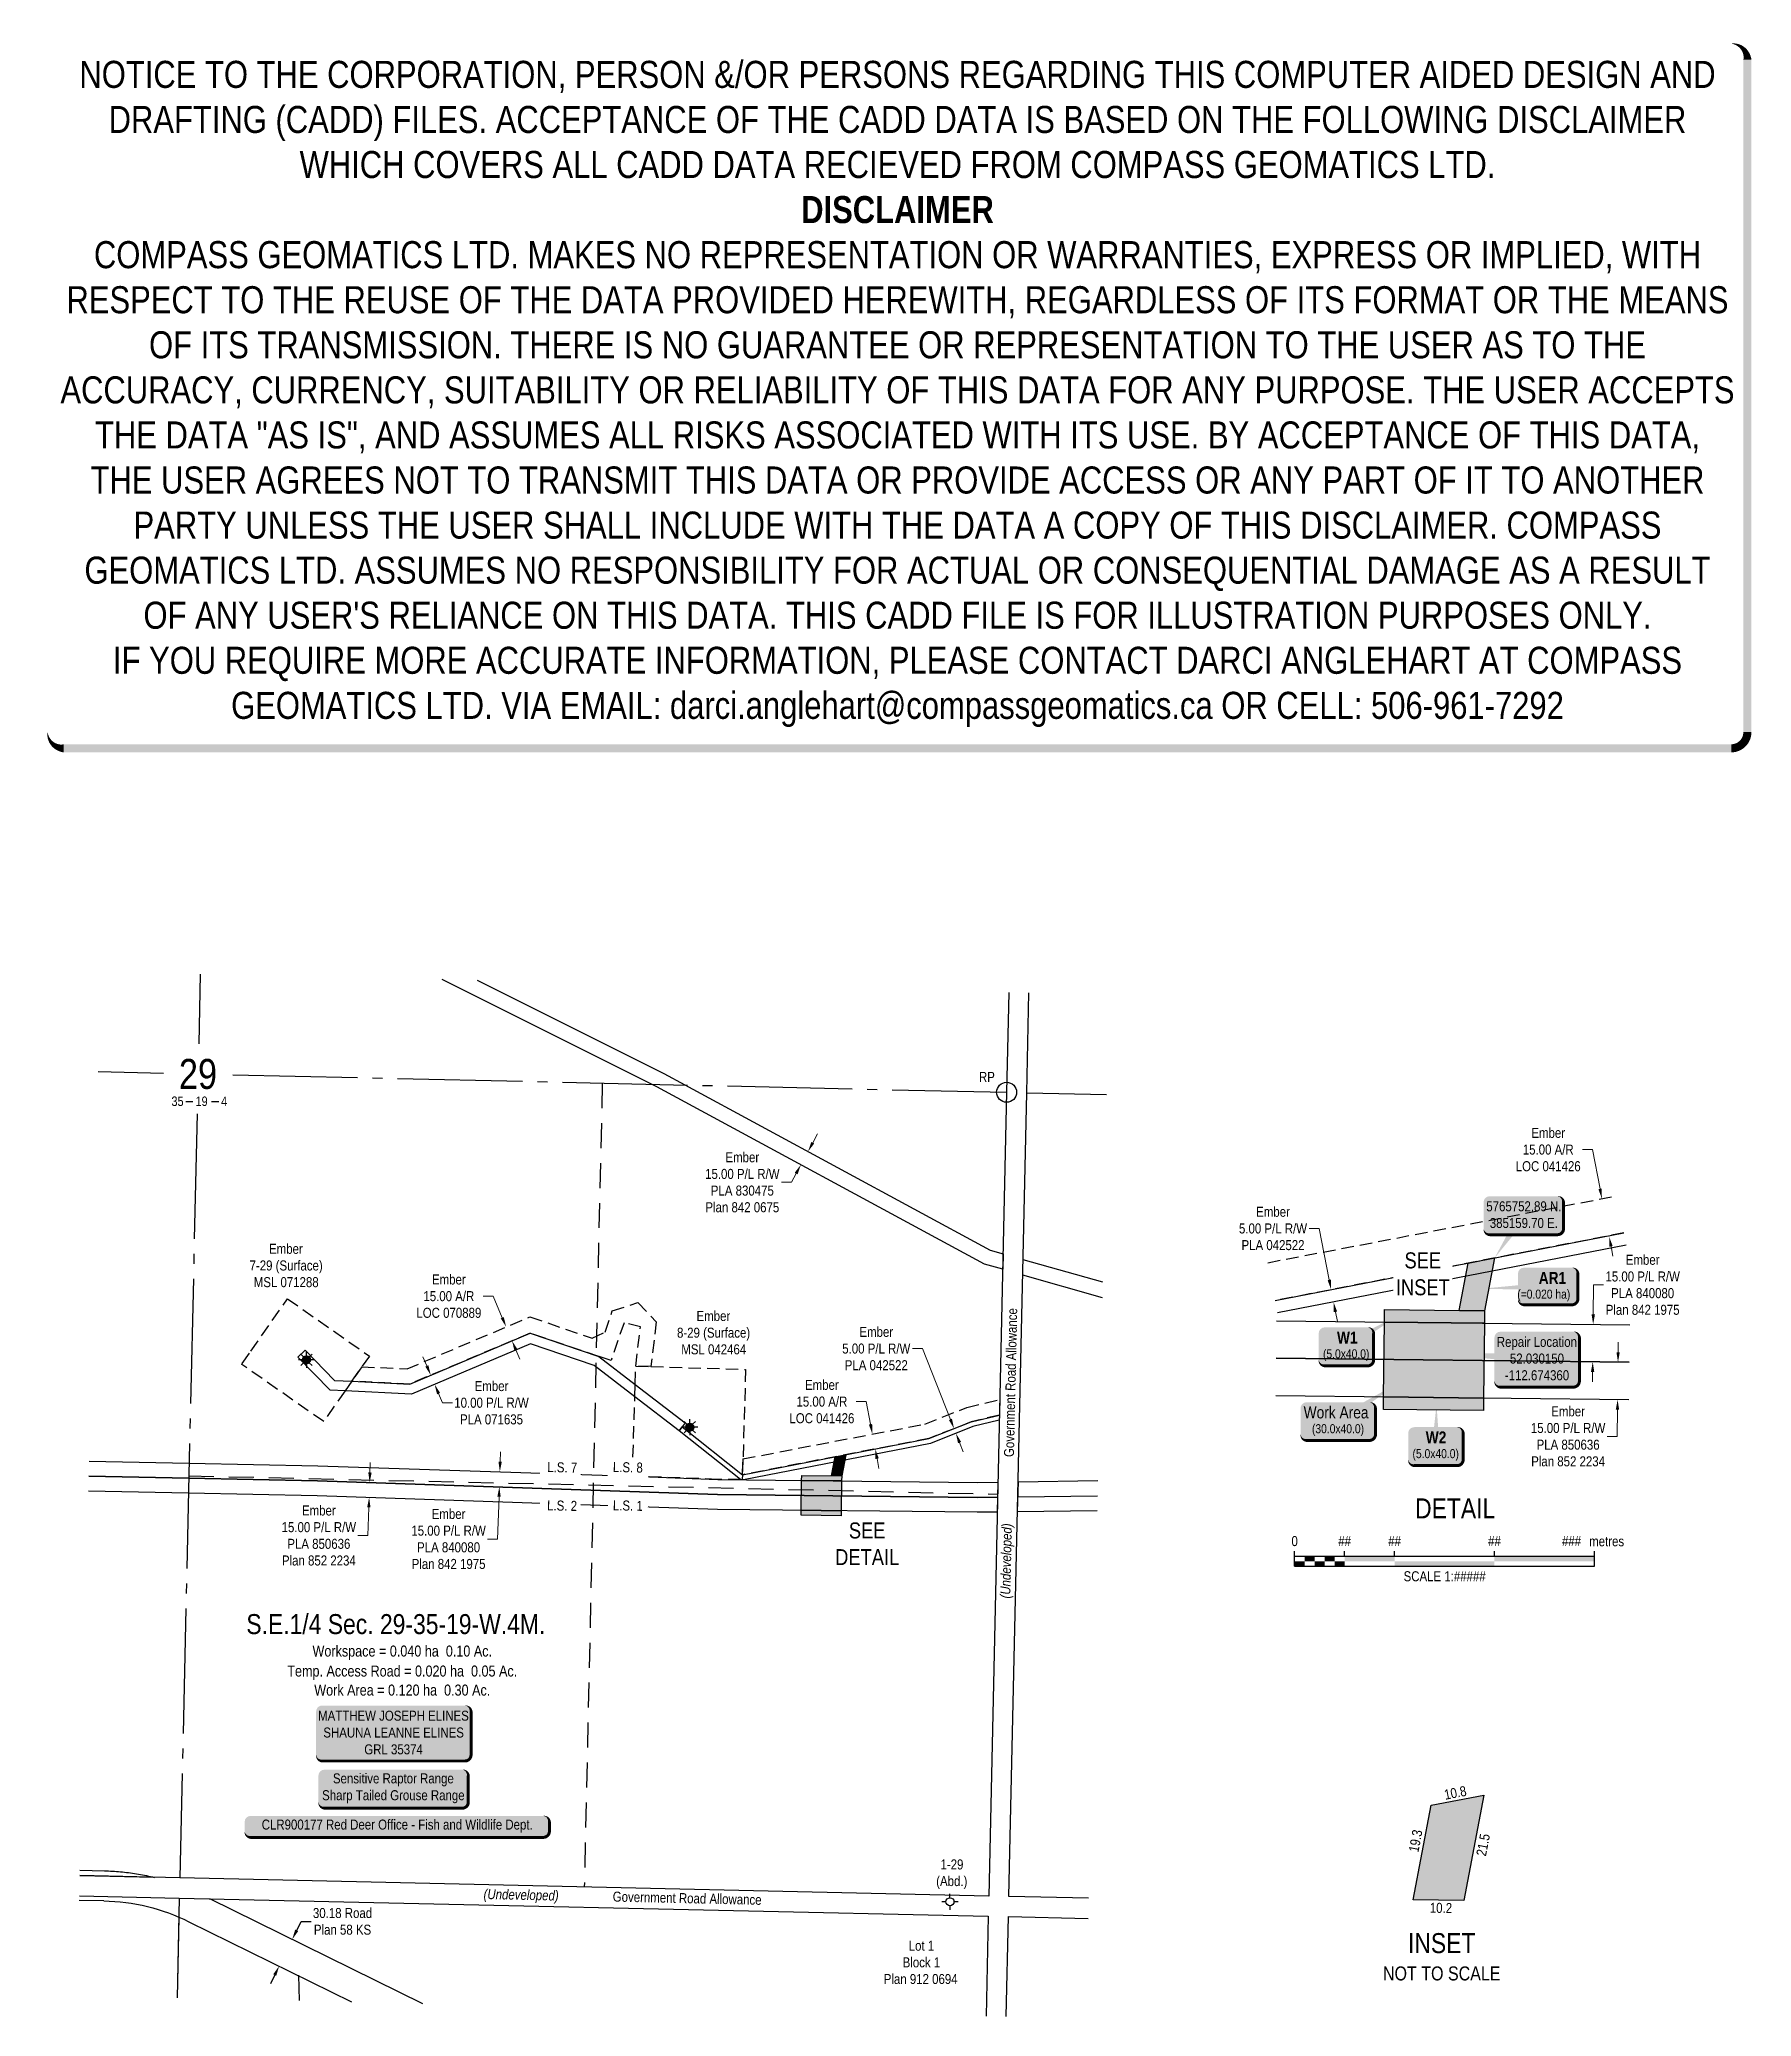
# Model space of a CAD drawing. Extents: x 384353 to 386066, y 5765191 to 5767169.
import ezdxf
from ezdxf.enums import TextEntityAlignment as Align

# ---------------------------------------------------------------- set-up
doc = ezdxf.new("R2010")
doc.units = 0
doc.header["$LTSCALE"] = 5
doc.header["$PDSIZE"] = 0.5
for name, pattern in [('foc-ACCESSROAD', [3.75, 2.5, -1.25]), ('foc-LSD', [8, 5, -3]), ('foc-QUARTERLINE', [33, 25, -3, 2, -3])]:
    doc.linetypes.add(name, pattern=pattern)
doc.layers.get('Defpoints').update_dxf_attribs({"color": 9})
for name, color, linetype in [('10', 1, 'Continuous'), ('35', 37, 'Continuous'), ('9', 3, 'Continuous'), ('AS-OWNER', 7, 'Continuous'), ('AS-WILDLIFE-BLOCK', 131, 'Continuous'), ('C-AR', 13, 'foc-ACCESSROAD'), ('C-RW', 13, 'Continuous'), ('C-SYMBOL', 7, 'Continuous'), ('C-WS', 13, 'foc-ACCESSROAD'), ('C-WS-S', 13, 'Continuous'), ('DETAIL-T', 7, 'Continuous'), ('F-WS-S', 190, 'Continuous'), ('L-AREAREQUIRED', 7, 'Continuous'), ('L-AREAWORK', 5, 'Continuous'), ('L-ROAD-T', 7, 'Continuous'), ('L-SEC', 7, 'Continuous'), ('L-SECLBL', 7, 'Continuous'), ('L-SECQ', 8, 'foc-QUARTERLINE'), ('L-SECTION-LSD', 7, 'foc-LSD'), ('L-TITLEDB', 4, 'Continuous'), ('L-TITLEDB-T', 4, 'Continuous'), ('P-TEMP-BLOCKS', 250, 'Continuous'), ('P-TEMP-H', 41, 'Continuous'), ('P-TEMP_WORKSPACE', 46, 'Continuous'), ('P-WORKAREA', 113, 'Continuous'), ('P-WORKAREA-H', 111, 'Continuous')]:
    doc.layers.add(name, color=color, linetype=linetype)
for name, color, linetype, lineweight in [('C-RW-T', 13, 'Continuous', 9), ('C-WS-T', 13, 'Continuous', 9), ('F-WS-T', 190, 'Continuous', 9), ('P-TEMP-T', 46, 'Continuous', 18), ('T-TEXT', 48, 'Continuous', 18)]:
    doc.layers.add(name, color=color, linetype=linetype, lineweight=lineweight)
doc.layers.add('DISCLAIMER', color=7, linetype='Continuous', plot=False)
doc.styles.add('100L', font='ARIALN.TTF', dxfattribs={"height": 11})
doc.styles.add('175L', font='ARIALN.TTF', dxfattribs={"height": 20})
doc.styles.add('80', font='ARIALN.TTF', dxfattribs={"height": 10})
doc.styles.add('80CG', font='ARIALN.TTF', dxfattribs={"height": 10})
doc.styles.add('80L', font='ARIALN.TTF', dxfattribs={"height": 10})
doc.styles.add('80LS', font='ARIALNI.TTF', dxfattribs={"height": 10})
doc.styles.add('BOLD', font='ARIALNB.TTF')
doc.styles.add('SIMPLEX', font='ARIALN.TTF')
doc.styles.get("Standard").update_dxf_attribs({"font": 'ARIALN.TTF'})
doc.dimstyles.new('Compass 5 000', dxfattribs={"dimscale": 5, "dimtxt": 9, "dimasz": 2, "dimexe": 0.2, "dimexo": 0.0625, "dimgap": 0.5, "dimtad": 0, "dimtih": 1, "dimtoh": 1, "dimzin": 0, "dimdsep": 46, "dimtxsty": '80CG', "dimcen": 0.1, "dimse1": 1, "dimse2": 1, "dimclrd": 256, "dimclrt": 256, "dimaunit": 1, "dimadec": 4, "dimazin": 0, "dimtfac": 0.06, "dimtofl": 0, "dimtmove": 0, "dimatfit": 1, "dimfxl": 0.2, "dimtolj": 1, "dimtzin": 0, "dimlwd": -1, "dimarcsym": 0})

msp = doc.modelspace()

# ---------------------------------------------------------------- texts
at = {"layer": 'C-SYMBOL', "color": 3, "style": '175L'}
msp.add_text('S.E.1/4 Sec. 29-35-19-W.4M.', height=19.99260000000004, dxfattribs=at).set_placement((384709.5904022915, 5765567.435693595), align=Align.BOTTOM_CENTER)
at = {"layer": 'C-WS-T', "char_height": 9.996300000000016, "width": 95.40501809164982, "attachment_point": 1, "style": '175L'}
for s, insert in [('\\pi31.21475;Ember\\P\\pi11.71651;7-29 (Surface)\\P\\pi15.91687;MSL 071288', (384551.5469996008, 5765963.8687873)), ('\\pi31.21475;Ember\\P\\pi11.68242;8-29 (Surface)\\P\\pi15.94073;MSL 042464', (384979.2376793252, 5765896.641664128))]:
    msp.add_mtext(s, dxfattribs=dict(at, insert=insert))
at = {"layer": 'DETAIL-T', "color": 3, "attachment_point": 5, "style": '80CG'}
for s, insert, char_height, width in [('DETAIL', (385769.4508287835, 5765699.203411361), 19.99260000000002, 223.7751963573933), ('SEE\\PDETAIL', (385181.1823394231, 5765663.777206594), 15.99408, 63.61258014515693), ('INSET\\P{\\H0.7x;NOT TO SCALE}', (385756.0034368421, 5765250.500243568), 19.9926, 116.9316169686221)]:
    msp.add_mtext(s, dxfattribs=dict(at, insert=insert, char_height=char_height, width=width))
at = {"layer": 'F-WS-T', "insert": (385249.8270973155, 5765347.981868026), "char_height": 9.996300000000016, "width": 30.58663237244206, "attachment_point": 1, "style": '175L'}
msp.add_mtext('\\pi4.70719;1-29\\P\\pi0.39433;(Abd.)', dxfattribs=at)
at = {"layer": 'L-AREAREQUIRED', "color": 5, "style": '100L'}
msp.add_text('Workspace = 0.040 ha  0.10 Ac.', height=10.99593, dxfattribs=at).set_placement((384716.0301691236, 5765547.668634129), align=Align.BOTTOM_CENTER)
at = {"layer": 'L-AREAWORK', "color": 5, "style": '100L'}
for s, p in [('Temp. Access Road = 0.020 ha  0.05 Ac.', (384716.0301691236, 5765527.676034128)), ('Work Area = 0.120 ha  0.30 Ac.', (384716.0301691236, 5765508.60839482))]:
    msp.add_text(s, height=10.99593, dxfattribs=at).set_placement(p, align=Align.BOTTOM_CENTER)
at = {"layer": 'L-ROAD-T', "style": '80L'}
for rotation, p in [(88.72272010131886, (385324.6392760598, 5765825.073076569)), (358.7193086408287, (385001.0752492987, 5765309.189259719))]:
    msp.add_text('Government Road Allowance', height=9.996300000000018, rotation=rotation, dxfattribs=at).set_placement(p, align=Align.MIDDLE_CENTER)
at = {"layer": 'L-TITLEDB-T', "insert": (385197.2797141747, 5765266.666946587), "char_height": 9.996300000000016, "width": 73.40161716098235, "attachment_point": 1, "style": '175L'}
msp.add_mtext('\\pi25.43281;Lot 1\\P\\pi19.40503;Block 1\\P\\pi0.48979;Plan 912 0694', dxfattribs=at)
at = {"layer": 'P-TEMP-T', "char_height": 9.996300000000016, "width": 20.2698507216917, "attachment_point": 1, "style": '175L'}
for s, insert, rotation in [('\\pi-0.13753;10.8', (385757.7950909426, 5765417.474344283), 10.990637275390034), ('\\pi-0.1239;19.3', (385722.8206527067, 5765356.663505199), 79.1576602839282), ('\\pi-0.61144;21.5', (385790.4681280388, 5765353.150258779), 79.1576602839282), ('\\pi-0.09321;10.2', (385744.2629403443, 5765304.617899732), 359.34777595008006)]:
    msp.add_mtext(s, dxfattribs=dict(at, insert=insert, rotation=rotation))
at = {"layer": 'T-TEXT', "style": '80LS'}
for rotation, p in [(88.72272010128465, (385320.1230050711, 5765646.638933083)), (358.7193086402292, (384834.986191619, 5765312.604306597))]:
    msp.add_text('(Undeveloped)', height=9.996300000000018, rotation=rotation, dxfattribs=at).set_placement(p, align=Align.MIDDLE_CENTER)

# ---------------------------------------------------------------- blocks, each defined once
blk = doc.blocks.new('L-SECLBL')
at = {"layer": '9', "color": 7}
for p, q in [((-5.082139060913505, -27.83004804289613), (-12.28857354467345, -27.83004804289613)), ((20.70431141927111, -27.83004804289613), (13.49787693551116, -27.83004804289613))]:
    blk.add_line(p, q, dxfattribs=at)
at = {"layer": '10', "color": 2, "style": 'SIMPLEX'}
blk.add_attdef('SEC', text='', height=30, dxfattribs=at).set_placement((0, 0), align=Align.MIDDLE)
at = {"layer": '10', "color": 5, "style": '80L'}
blk.add_attdef('TWP', text='', height=9.5, dxfattribs=at).set_placement((-14.43410290347765, -27.36845155570791), align=Align.MIDDLE_RIGHT)
blk.add_attdef('RGE', text='', height=9.5, dxfattribs=at).set_placement((3.622123863462547, -27.36845155570791), align=Align.MIDDLE_CENTER)
blk.add_attdef('MER', text='', height=9.5, dxfattribs=at).set_placement((23.16775162027989, -27.36845155570791), align=Align.MIDDLE_LEFT)
blk = doc.blocks.new('*D365')
at = {"layer": 'C-RW-T', "transparency": 16777216}
for p, q in [((384683.7270474329, 5765735.117492341), (384684.0529374089, 5765745.112180716)), ((384682.5865649809, 5765700.140145559), (384681.6692106141, 5765672.00589259)), ((384681.6692106141, 5765672.00589259), (384671.6692106141, 5765672.005892591))]:
    blk.add_line(p, q, dxfattribs=at)
for points in [[(384682.0612660369, 5765735.171807337), (384685.3928288288, 5765735.063177345), (384683.4011574568, 5765725.122803965)], [(384680.920783585, 5765700.194460555), (384684.2523463768, 5765700.085830564), (384682.912454957, 5765710.134833935)]]:
    blk.add_solid(points, dxfattribs=at)
at = {"layer": 'Defpoints', "color": 0, "transparency": 16777216}
for p in [(384665.1513043686, 5765710.713959639), (384665.6400068684, 5765725.701929669), (384682.912454957, 5765710.134833935)]:
    blk.add_point(p, dxfattribs=at)
at = {"layer": 'C-RW-T', "transparency": 16777216, "insert": (384632.5832624561, 5765672.005892591), "char_height": 10, "width": 558.8982025286532, "attachment_point": 5, "style": '80CG'}
blk.add_mtext('\\A1;Ember\\P15.00 P/L R/W\\PPLA 850636\\PPlan 852 2234', dxfattribs=at)
blk = doc.blocks.new('*D366')
at = {"layer": 'C-RW-T', "transparency": 16777216}
for p, q in [((384813.9782582758, 5765745.866523502), (384814.3044482394, 5765755.861202092)), ((384812.8369290006, 5765710.895431377), (384811.4545591993, 5765668.538696361)), ((384811.4545591993, 5765668.538696361), (384801.4545591993, 5765668.538696361))]:
    blk.add_line(p, q, dxfattribs=at)
for points in [[(384812.3124785109, 5765745.920888497), (384815.6440380407, 5765745.812158509), (384813.6520683121, 5765735.871844913)], [(384811.1711492357, 5765710.949796371), (384814.5027087656, 5765710.841066384), (384813.1631189643, 5765720.890109967)]]:
    blk.add_solid(points, dxfattribs=at)
at = {"layer": 'Defpoints', "color": 0, "transparency": 16777216}
for p in [(384747.980143599, 5765738.015137721), (384813.6520683121, 5765735.871844913), (384747.4911942511, 5765723.033402774)]:
    blk.add_point(p, dxfattribs=at)
at = {"layer": 'C-RW-T', "transparency": 16777216, "insert": (384762.3686110417, 5765668.538696362), "char_height": 10, "attachment_point": 5, "style": '80CG'}
blk.add_mtext('\\A1;Ember\\P15.00 P/L R/W\\PPLA 840080\\PPlan 842 1975', dxfattribs=at)
blk = doc.blocks.new('*D367')
at = {"layer": 'C-RW-T', "transparency": 16777216}
for p, q in [((384740.6458860491, 5765841.668492218), (384736.7481926093, 5765850.877617358)), ((384752.3388421298, 5765814.041410338), (384756.2365355722, 5765804.832285192)), ((384756.2365355722, 5765804.832285192), (384766.236535572, 5765804.832285193))]:
    blk.add_line(p, q, dxfattribs=at)
for points in [[(384742.1807402391, 5765842.318107792), (384739.1110318592, 5765841.018876646), (384744.543579489, 5765832.459367078)], [(384753.8736963198, 5765814.691025912), (384750.8039879398, 5765813.391794765), (384748.4411486899, 5765823.250535479)]]:
    blk.add_solid(points, dxfattribs=at)
at = {"layer": 'Defpoints', "color": 0, "transparency": 16777216}
for p in [(384806.0509531475, 5765858.491903628), (384809.9485223484, 5765849.283072029), (384744.543579489, 5765832.459367078)]:
    blk.add_point(p, dxfattribs=at)
at = {"layer": 'C-RW-T', "transparency": 16777216, "insert": (384805.32248373, 5765804.832285192), "char_height": 10, "attachment_point": 5, "style": '80CG'}
blk.add_mtext('\\A1;Ember\\P10.00 P/L R/W\\PPLA 071635', dxfattribs=at)
blk = doc.blocks.new('*D368')
at = {"layer": 'C-RW-T', "transparency": 16777216}
for p, q in [((385126.7380746631, 5766065.003442499), (385131.4924845267, 5766073.800918662)), ((385105.3398546521, 5766025.408553564), (385095.3398546521, 5766025.408553563)), ((385110.0942645152, 5766034.206029727), (385105.3398546521, 5766025.408553564))]:
    blk.add_line(p, q, dxfattribs=at)
for points in [[(385125.2718286356, 5766065.795844142), (385128.2043206901, 5766064.211040854), (385121.9836647999, 5766056.205966335)], [(385108.6280184877, 5766034.998431371), (385111.5605105422, 5766033.413628083), (385114.8486743788, 5766043.003505891)]]:
    blk.add_solid(points, dxfattribs=at)
at = {"layer": 'Defpoints', "color": 0, "transparency": 16777216}
for p in [(385124.1698555853, 5766055.024485778), (385114.8486743788, 5766043.003505891), (385117.0348651642, 5766041.822025334)]:
    blk.add_point(p, dxfattribs=at)
at = {"layer": 'C-RW-T', "transparency": 16777216, "insert": (385056.253906494, 5766025.408553564), "char_height": 10, "attachment_point": 5, "style": '80CG'}
blk.add_mtext('\\A1;Ember\\P15.00 P/L R/W\\PPLA 830475\\PPlan 842 0675', dxfattribs=at)
blk = doc.blocks.new('*D369')
at = {"layer": 'C-RW-T', "transparency": 16777216}
for p, q in [((384806.9574905522, 5765911.464572828), (384796.9574905522, 5765911.464572828)), ((384816.0764449148, 5765889.95509287), (384806.9574905522, 5765911.464572828)), ((384829.7528748657, 5765857.695594219), (384833.6560953287, 5765848.488810307))]:
    blk.add_line(p, q, dxfattribs=at)
for points in [[(384817.6109089002, 5765890.605629614), (384814.5419809294, 5765889.304556126), (384819.9796653779, 5765880.748308957)], [(384831.287338851, 5765858.346130963), (384828.2184108803, 5765857.045057476), (384825.8496544026, 5765866.902378133)]]:
    blk.add_solid(points, dxfattribs=at)
at = {"layer": 'Defpoints', "color": 0, "transparency": 16777216}
for p in [(384819.9796653779, 5765880.748308957), (384776.4425202066, 5765862.290715345), (384782.3125092313, 5765848.444784521)]:
    blk.add_point(p, dxfattribs=at)
at = {"layer": 'C-RW-T', "transparency": 16777216, "insert": (384762.6430294334, 5765911.464572828), "char_height": 10, "attachment_point": 5, "style": '80CG'}
blk.add_mtext('\\A1;Ember\\P15.00 A/R\\PLOC 070889', dxfattribs=at)
blk = doc.blocks.new('*D370')
at = {"layer": 'C-RW-T', "transparency": 16777216}
for p, q in [((385180.1721433692, 5765805.983841568), (385170.1721433692, 5765805.983841568)), ((385184.5128666614, 5765783.319936525), (385180.1721433692, 5765805.983841568)), ((385191.0972656508, 5765748.941289598), (385192.9783338897, 5765739.119803851))]:
    blk.add_line(p, q, dxfattribs=at)
for points in [[(385186.1497809528, 5765783.633447899), (385182.8759523702, 5765783.006425152), (385186.3939349002, 5765773.498450777)], [(385192.7341799422, 5765749.254800972), (385189.4603513596, 5765748.627778225), (385189.216197412, 5765758.762775345)]]:
    blk.add_solid(points, dxfattribs=at)
at = {"layer": 'Defpoints', "color": 0, "transparency": 16777216}
for p in [(385151.7651493824, 5765766.866143786), (385186.3939349002, 5765773.498450777), (385154.5874118942, 5765752.130468354)]:
    blk.add_point(p, dxfattribs=at)
at = {"layer": 'C-RW-T', "transparency": 16777216, "insert": (385135.8713248153, 5765805.983841568), "char_height": 10, "attachment_point": 5, "style": '80CG'}
blk.add_mtext('\\A1;Ember\\P15.00 A/R\\PLOC 041426', dxfattribs=at)
blk = doc.blocks.new('*D371')
at = {"layer": 'C-RW-T', "transparency": 16777216}
for p, q in [((385236.5675903519, 5765859.051822001), (385226.5675903521, 5765859.051822)), ((385264.4564974171, 5765788.271049983), (385236.5675903519, 5765859.051822001)), ((385273.6216731032, 5765765.010252805), (385277.2875523735, 5765755.706418694))]:
    blk.add_line(p, q, dxfattribs=at)
for points in [[(385266.0071364355, 5765788.882029861), (385262.9058583986, 5765787.660070105), (385268.1223766876, 5765778.967215871)], [(385275.1723121216, 5765765.621232684), (385272.0710340848, 5765764.399272927), (385269.9557938327, 5765774.314086917)]]:
    blk.add_solid(points, dxfattribs=at)
at = {"layer": 'Defpoints', "color": 0, "transparency": 16777216}
for p in [(385268.1223766876, 5765778.967215871), (385271.8614650958, 5765780.440484474), (385273.6948822408, 5765775.78735552)]:
    blk.add_point(p, dxfattribs=at)
at = {"layer": 'C-RW-T', "transparency": 16777216, "insert": (385190.2817786199, 5765859.051822001), "char_height": 10, "attachment_point": 5, "style": '80CG'}
blk.add_mtext('\\A1;Ember\\P5.00 P/L R/W\\PPLA 042522', dxfattribs=at)
blk = doc.blocks.new('*U373')
h = blk.add_hatch(color=59)
edge = h.paths.add_edge_path()
edge.add_line((-71.49999999999999, -28.5), (71.49999999999999, -28.5))
edge.add_arc((71.5, -22.49999999999999), 6.000000000000007, 269.9999999999998, 359.9999999999999)
edge.add_line((77.5, -22.5), (77.5, 21))
edge.add_arc((71.5, 20.99999999999999), 6, 6.785183320455503e-14, 90.00000000000014)
edge.add_line((71.49999999999999, 27), (-71.49999999999999, 27))
edge.add_arc((-71.5, 20.99999999999999), 6.000000000000007, 89.99999999999987, 179.9999999999999)
edge.add_line((-77.5, 21), (-77.5, -22.5))
edge.add_arc((-71.5, -22.49999999999999), 6, 180, 270.0000000000001)
at = {"color": 1, "flags": 128}
blk.add_lwpolyline([(-71.49999999999999, -28.5, 3, 3, 0), (71.49999999999999, -28.5, 3, 3, 0.4142135623730951), (77.5, -22.5, 3, 3, 0), (77.5, 21, 3, 0, 0.4142135623730951), (71.49999999999999, 27, 0, 0, 0), (-71.49999999999999, 27, 0, 0, 0.4142135623730951), (-77.5, 21, 0, 0, 0), (-77.5, -22.5, 0, 3, 0.4142135623730951)], format="xyseb", close=True, dxfattribs=at)
blk.add_lwpolyline([(-54.58215852945153, -12.83710655490022, 0, 7.499999999999999, 0), (-1.035513497424585e-16, -8.327222203203381e-16, 0, 0, 0)], format="xyseb", dxfattribs=at)
at = {"color": 1, "style": '80'}
blk.add_attdef('ENTER_TEXT_001', (-35.98567530695772, -4.996589358799454), '', height=10, dxfattribs=at)
blk = doc.blocks.new('*U434')
h = blk.add_hatch(color=255)
edge = h.paths.add_edge_path()
edge.add_line((-68.99999999999999, -20), (68.99999999999999, -20))
edge.add_arc((68.99999999999999, -14), 6, 270, 360)
edge.add_line((74.99999999999999, -14), (74.99999999999999, 12.5))
edge.add_arc((68.99999999999999, 12.5), 6, 0, 90)
edge.add_line((68.99999999999999, 18.5), (-68.99999999999999, 18.5))
edge.add_arc((-68.99999999999999, 12.5), 6, 90, 180)
edge.add_line((-74.99999999999999, 12.5), (-74.99999999999999, -14))
edge.add_arc((-68.99999999999999, -14), 6, 180, 270)
at = {"color": 131, "flags": 128}
blk.add_lwpolyline([(-68.99999999999999, -20, 3, 3, 0), (68.99999999999999, -20, 3, 3, 0.414213562373095), (74.99999999999999, -14, 3, 3, 0), (74.99999999999999, 12.5, 3, 0, 0.414213562373095), (68.99999999999999, 18.5, 0, 0, 0), (-68.99999999999999, 18.5, 0, 0, 0.414213562373095), (-74.99999999999999, 12.5, 0, 0, 0), (-74.99999999999999, -14, 0, 3, 0.414213562373095)], format="xyseb", close=True, dxfattribs=at)
at = {"color": 131, "style": '80'}
blk.add_attdef('ENTER_TEXT_001', (-35.98567530695772, -4.996589358799454), '', height=10, dxfattribs=at)
blk = doc.blocks.new('*U438')
h = blk.add_hatch(color=255)
edge = h.paths.add_edge_path()
edge.add_line((-146.5, -11.5), (146.5, -11.5))
edge.add_arc((146.5, -5.5), 6, 270, 360)
edge.add_line((152.5, -5.5), (152.5, 4))
edge.add_arc((146.5, 4), 6, 0, 90)
edge.add_line((146.5, 10), (-146.5, 10))
edge.add_arc((-146.5, 4), 6, 90, 180)
edge.add_line((-152.5, 4), (-152.5, -5.5))
edge.add_arc((-146.5, -5.5), 6, 180, 270)
at = {"color": 44, "flags": 128}
blk.add_lwpolyline([(-146.5, -11.5, 3, 3, 0), (146.5, -11.5, 3, 3, 0.414213562373095), (152.5, -5.5, 3, 3, 0), (152.5, 4, 3, 0, 0.414213562373095), (146.5, 10, 0, 0, 0), (-146.5, 10, 0, 0, 0.414213562373095), (-152.5, 4, 0, 0, 0), (-152.5, -5.5, 0, 3, 0.414213562373095)], format="xyseb", close=True, dxfattribs=at)
at = {"color": 44, "style": '80'}
blk.add_attdef('ENTER_TEXT_001', (-35.98567530695772, -4.996589358799454), '', height=10, dxfattribs=at)
blk = doc.blocks.new('*U440')
h = blk.add_hatch(color=111)
edge = h.paths.add_edge_path()
edge.add_line((-31.49999999999999, -19.70441126357764), (31.49999999999999, -19.70441126357764))
edge.add_arc((31.49999999999999, -13.70441126357764), 6, 270, 360)
edge.add_line((37.49999999999999, -13.70441126357764), (37.49999999999999, 12.5))
edge.add_arc((31.49999999999999, 12.5), 6, 0, 90)
edge.add_line((31.49999999999999, 18.5), (-31.49999999999999, 18.5))
edge.add_arc((-31.49999999999999, 12.5), 6, 90, 180)
edge.add_line((-37.49999999999999, 12.5), (-37.49999999999999, -13.70441126357764))
edge.add_arc((-31.49999999999999, -13.70441126357764), 6, 180, 270)
at = {"flags": 128}
blk.add_lwpolyline([(66.93009995175031, 41.45918195613259, 0, 7.499999999999999, 0), (-3.398394867633905e-15, 0, 0, 0, 0)], format="xyseb", dxfattribs=at)
at = {"color": 250, "flags": 128}
blk.add_lwpolyline([(-31.49999999999999, -19.70441126357764, 3, 3, 0), (31.49999999999999, -19.70441126357764, 3, 3, 0.414213562373095), (37.49999999999999, -13.70441126357764, 3, 3, 0), (37.49999999999999, 12.5, 3, 0, 0.414213562373095), (31.49999999999999, 18.5, 0, 0, 0), (-31.49999999999999, 18.5, 0, 0, 0.414213562373095), (-37.49999999999999, 12.5, 0, 0, 0), (-37.49999999999999, -13.70441126357764, 0, 3, 0.414213562373095)], format="xyseb", close=True, dxfattribs=at)
at = {"color": 250}
for tag, p, height, style in [('TEMP_AREA_W1_001', (-9.212824010914055, 2.244292974654144), 12, 'BOLD'), ('ENTER_TEXT_001', (-30.65893587994544, -12.47010782646594), 9, '80')]:
    blk.add_attdef(tag, p, '', height=height, dxfattribs=dict(at, style=style))
blk = doc.blocks.new('*U441')
h = blk.add_hatch(color=191)
edge = h.paths.add_edge_path()
edge.add_line((-21.49999999999998, -20), (21.49999999999998, -20))
edge.add_arc((21.49999999999998, -14), 6, 270, 360)
edge.add_line((27.49999999999998, -14), (27.49999999999998, 12.5))
edge.add_arc((21.49999999999998, 12.5), 6, 0, 90)
edge.add_line((21.49999999999998, 18.5), (-21.49999999999998, 18.5))
edge.add_arc((-21.49999999999998, 12.5), 6, 90, 180)
edge.add_line((-27.49999999999998, 12.5), (-27.49999999999998, -14))
edge.add_arc((-21.49999999999998, -14), 6, 180, 270)
at = {"color": 250, "flags": 128}
blk.add_lwpolyline([(-21.49999999999998, -20, 3, 3, 0), (21.49999999999998, -20, 3, 3, 0.414213562373095), (27.49999999999998, -14, 3, 3, 0), (27.49999999999998, 12.5, 3, 0, 0.414213562373095), (21.49999999999998, 18.5, 0, 0, 0), (-21.49999999999998, 18.5, 0, 0, 0.414213562373095), (-27.49999999999998, 12.5, 0, 0, 0), (-27.49999999999998, -14, 0, 3, 0.414213562373095)], format="xyseb", close=True, dxfattribs=at)
at = {"flags": 128}
blk.add_lwpolyline([(53.85059634433796, 31.35022537887627, 0, 7.499999999999998, 0), (-3.398394867633904e-15, 3.944304526105059e-31, 0, 0, 0)], format="xyseb", dxfattribs=at)
at = {"color": 250}
for tag, p, height, style in [('TEMP_AREA_W1_001', (-9.212824010914055, 2.244292974654144), 12, 'BOLD'), ('ENTER_TEXT_001', (-30.65893587994544, -12.47010782646594), 9, '80')]:
    blk.add_attdef(tag, p, '', height=height, dxfattribs=dict(at, style=style))
blk = doc.blocks.new('*U442')
h = blk.add_hatch(color=191)
edge = h.paths.add_edge_path()
edge.add_line((-21.49999999999998, -20), (21.49999999999998, -20))
edge.add_arc((21.49999999999998, -14), 6, 270, 360)
edge.add_line((27.49999999999998, -14), (27.49999999999998, 12.5))
edge.add_arc((21.49999999999998, 12.5), 6, 0, 90)
edge.add_line((21.49999999999998, 18.5), (-21.49999999999998, 18.5))
edge.add_arc((-21.49999999999998, 12.5), 6, 90, 180)
edge.add_line((-27.49999999999998, 12.5), (-27.49999999999998, -14))
edge.add_arc((-21.49999999999998, -14), 6, 180, 270)
at = {"flags": 128}
blk.add_lwpolyline([(0.8300658369620496, 40.80207883857721, 0, 7.499999999999998, 0), (-3.398394867633905e-15, -3.944304526105059e-31, 0, 0, 0)], format="xyseb", dxfattribs=at)
at = {"color": 250, "flags": 128}
blk.add_lwpolyline([(-21.49999999999998, -20, 3, 3, 0), (21.49999999999998, -20, 3, 3, 0.414213562373095), (27.49999999999998, -14, 3, 3, 0), (27.49999999999998, 12.5, 3, 0, 0.414213562373095), (21.49999999999998, 18.5, 0, 0, 0), (-21.49999999999998, 18.5, 0, 0, 0.414213562373095), (-27.49999999999998, 12.5, 0, 0, 0), (-27.49999999999998, -14, 0, 3, 0.414213562373095)], format="xyseb", close=True, dxfattribs=at)
at = {"color": 250}
for tag, p, height, style in [('TEMP_AREA_W1_001', (-9.212824010914055, 2.244292974654144), 12, 'BOLD'), ('ENTER_TEXT_001', (-30.65893587994544, -12.47010782646594), 9, '80')]:
    blk.add_attdef(tag, p, '', height=height, dxfattribs=dict(at, style=style))
blk = doc.blocks.new('*U443')
h = blk.add_hatch(color=191)
edge = h.paths.add_edge_path()
edge.add_line((-23.99999999999998, -18.63520080130547), (23.99999999999999, -18.63520080130547))
edge.add_arc((23.99999999999999, -12.63520080130547), 6, 270, 360)
edge.add_line((29.99999999999999, -12.63520080130547), (29.99999999999998, 12.5))
edge.add_arc((23.99999999999998, 12.5), 6, 0, 90)
edge.add_line((23.99999999999998, 18.5), (-23.99999999999998, 18.5))
edge.add_arc((-23.99999999999998, 12.5), 6, 90, 180)
edge.add_line((-29.99999999999998, 12.5), (-29.99999999999998, -12.63520080130547))
edge.add_arc((-23.99999999999998, -12.63520080130547), 6, 180, 270)
at = {"color": 250, "flags": 128}
blk.add_lwpolyline([(-23.99999999999998, -18.63520080130547, 3, 3, 0), (23.99999999999999, -18.63520080130547, 3, 3, 0.414213562373095), (29.99999999999999, -12.63520080130547, 3, 3, 0), (29.99999999999998, 12.5, 3, 0, 0.414213562373095), (23.99999999999998, 18.5, 0, 0, 0), (-23.99999999999998, 18.5, 0, 0, 0.414213562373095), (-29.99999999999998, 12.5, 0, 0, 0), (-29.99999999999998, -12.63520080130547, 0, 3, 0.414213562373095)], format="xyseb", close=True, dxfattribs=at)
at = {"flags": 128}
blk.add_lwpolyline([(-67.39460093271246, -2.632493720272845, 0, 7.499999999999998, 0), (-3.398394867633905e-15, -3.944304526105059e-31, 0, 0, 0)], format="xyseb", dxfattribs=at)
at = {"color": 250}
for tag, p, height, style in [('TEMP_AREA_W1_001', (-9.212824010914055, 2.244292974654144), 12, 'BOLD'), ('ENTER_TEXT_001', (-30.65893587994544, -12.47010782646594), 9, '80')]:
    blk.add_attdef(tag, p, '', height=height, dxfattribs=dict(at, style=style))
blk = doc.blocks.new('*U382')
at = {"color": 0}
for p, q in [((-150.0000000000342, 0), (-150.0000000000342, 15.00000000000273)), ((-150.0000000000342, 10.00000000000182), (150.2392182250246, 10.00000000000159)), ((-150.0000000000342, 0), (150.2392182250246, -2.274e-13)), ((-100.0000000000232, 10.00000000000182), (-100.0000000000232, 15.00000000000273)), ((-50.00000000001134, 10.00000000000182), (-50.00000000001134, 15.00000000000273)), ((50.00000000001134, 10.00000000000182), (50.00000000001134, 15.00000000000273)), ((150.2392182250246, -2.274e-13), (150.2392182250246, 15.0000000000025))]:
    blk.add_line(p, q, dxfattribs=at)
for points in [[(-150.0000000000342, 5.000000000000909), (-140.0000000000233, 5.000000000000909), (-150.0000000000342, 0), (-140.0000000000233, 0)], [(-140.0000000000342, 10.00000000000091), (-130.0000000000232, 10.00000000000091), (-140.0000000000342, 5), (-130.0000000000232, 5)], [(-130.0000000000342, 5.000000000000909), (-120.0000000000233, 5.000000000000909), (-130.0000000000342, 0), (-120.0000000000233, 0)], [(-120.0000000000342, 10.00000000000091), (-110.0000000000233, 10.00000000000091), (-120.0000000000342, 5), (-110.0000000000233, 5)], [(-110.0000000000342, 5.000000000000909), (-100.0000000000232, 5.000000000000909), (-110.0000000000342, 0), (-100.0000000000232, 0)], [(-100.0000000000232, 10.00000000000182), (-50.00000000001134, 10.00000000000182), (-100.0000000000232, 5.000000000000909), (-50.00000000001134, 5.000000000000909)], [(-50.00000000001134, 5.000000000000909), (50.00000000001134, 5.000000000000909), (-50.00000000001134, 0), (50.00000000001134, 0)], [(50.00000000001134, 10.00000000000182), (150.2392182250246, 10.00000000000159), (50.00000000001134, 5.000000000000909), (150.2392182250246, 5.000000000000682)]]:
    blk.add_solid(points, dxfattribs=at)
at = {"color": 0, "style": '80'}
blk.add_text('metres', height=10.00000000000227, dxfattribs=at).set_placement((162.2392182250246, 20.0000000000025), align=Align.CENTER)
for s, insert, char_height, attachment_point in [('0', (-150.0000000000342, 30.21145975443656), 10, 2), ('##', (-100.0000000000232, 30.21145975443656), 10, 2), ('##', (-50.00000000001134, 30.21145975443656), 10, 2), ('##', (50.00000000001134, 30.21145975443656), 10, 2), ('###', (136.6959500629242, 30.21828103683765), 10, 3), ('SCALE 1:#####', (0.1196091124951968, -5.000000000000114), 10.00000000000227, 2)]:
    blk.add_mtext(s, dxfattribs=dict(at, insert=insert, char_height=char_height, attachment_point=attachment_point))
blk = doc.blocks.new('*U451')
at = {"layer": '35', "color": 3}
blk.add_circle((0, 0), 10, dxfattribs=at)
at = {"layer": '35', "color": 3, "style": '80'}
blk.add_attdef('RP_001', (-27.7176828701404, 10.36722188135139), '', height=10, dxfattribs=at)
blk = doc.blocks.new('GAS')
h = blk.add_hatch(color=255)
h.dxf.hatch_style = 1
edge = h.paths.add_edge_path()
edge.add_arc((0, 0), 0.9, 0, 360)
for p, q in [((-0.8077887898725749, 0), (-1.615577579628734, 0)), ((-0.5711929310346023, 0.5711929297831376), (-1.142385862069204, 1.142385861385264)), ((0, 0.8077887887338874), (0, 1.615577579286764)), ((0.5711929310309642, 0.5711929297831376), (1.142385862065566, 1.142385861385264)), ((1.615577579625096, 0), (0.8077887898689368, 0)), ((-0.5711929310346023, -0.5711929316021271), (-1.142385862069204, -1.142385863204253)), ((0, -0.8077887905528768), (0, -1.615577581105753)), ((1.142385862065566, -1.142385863204253), (0.5711929310309642, -0.5711929316021271))]:
    blk.add_line(p, q)
blk.add_circle((0, 0), 0.8000000000000003)
blk = doc.blocks.new('GABD')
for p, q in [((-0.8077887898243716, 0), (-1.615577579648743, 0)), ((0, 0.8077887898252811), (0, 1.615577579648743)), ((1.615577579648743, 0), (0.8077887898243716, 0)), ((0, -0.8077887898252811), (0, -1.615577579648743))]:
    blk.add_line(p, q)
blk.add_circle((0, 0), 0.8)
blk = doc.blocks.new('*D453')
at = {"layer": 'Defpoints', "color": 0, "transparency": 16777216}
for p in [(384600.5331136854, 5765270.694401557), (384605.9809821951, 5765268.016117818), (384587.4231554102, 5765244.027574652)]:
    blk.add_point(p, dxfattribs=at)
at = {"layer": 'L-TITLEDB-T', "transparency": 16777216}
for p, q in [((384610.3928577495, 5765276.99026703), (384614.8047333038, 5765285.964416243)), ((384614.8047333038, 5765285.964416243), (384624.8047333038, 5765285.964416243)), ((384588.4591483655, 5765232.3751417), (384584.0472728112, 5765223.400992488))]:
    blk.add_line(p, q, dxfattribs=at)
for points in [[(384608.8971662142, 5765277.725579622), (384611.8885492848, 5765276.254954438), (384605.9809821951, 5765268.016117818)], [(384586.9634568302, 5765233.110454292), (384589.9548399008, 5765231.639829108), (384592.8710239199, 5765241.349290913)]]:
    blk.add_solid(points, dxfattribs=at)
at = {"layer": 'L-TITLEDB-T', "transparency": 16777216, "insert": (384656.2747196613, 5765285.964416243), "char_height": 10, "attachment_point": 5, "style": '80CG'}
blk.add_mtext('\\A1;30.18 Road\\PPlan 58 KS', dxfattribs=at)
blk = doc.blocks.new('*D454')
at = {"layer": 'C-RW-T', "transparency": 16777216}
for p, q in [((385906.8473611963, 5766058.141602375), (385896.8473611963, 5766058.141602375)), ((385914.3742524141, 5766018.841988849), (385906.8473611963, 5766058.141602375)), ((385925.3912091821, 5765961.319948119), (385927.2722774213, 5765951.498462372))]:
    blk.add_line(p, q, dxfattribs=at)
for points in [[(385916.0111667053, 5766019.155500222), (385912.7373381229, 5766018.528477476), (385916.2553206533, 5766009.020503103)], [(385927.0281234733, 5765961.633459492), (385923.7542948909, 5765961.006436746), (385923.5101409429, 5765971.141433867)]]:
    blk.add_solid(points, dxfattribs=at)
at = {"layer": 'Defpoints', "color": 0, "transparency": 16777216}
for p in [(385916.2553206533, 5766009.020503103), (385608.2984202227, 5765950.038801213), (385615.5532405125, 5765912.159731977)]:
    blk.add_point(p, dxfattribs=at)
at = {"layer": 'C-RW-T', "transparency": 16777216, "insert": (385862.5465426422, 5766058.141602374), "char_height": 10, "attachment_point": 5, "style": '80CG'}
blk.add_mtext('\\A1;Ember\\P15.00 A/R\\PLOC 041426', dxfattribs=at)
blk = doc.blocks.new('*D455')
at = {"layer": 'C-RW-T', "transparency": 16777216}
for p, q in [((385633.4936735835, 5765979.204222865), (385623.4936735835, 5765979.204222866)), ((385643.4826044075, 5765927.770757638), (385633.4936735835, 5765979.204222865)), ((385649.6780760211, 5765895.869988735), (385651.584561869, 5765886.05340523))]:
    blk.add_line(p, q, dxfattribs=at)
for points in [[(385645.1187016584, 5765928.088505279), (385641.8465071567, 5765927.453009997), (385645.3890902554, 5765917.954174133)], [(385651.3141732721, 5765896.187736376), (385648.0419787704, 5765895.552241093), (385647.7715901732, 5765905.68657224)]]:
    blk.add_solid(points, dxfattribs=at)
at = {"layer": 'Defpoints', "color": 0, "transparency": 16777216}
for p in [(385606.4276569099, 5765910.387445725), (385645.3890902554, 5765917.954174133), (385608.8101568278, 5765898.119843831)]:
    blk.add_point(p, dxfattribs=at)
at = {"layer": 'C-RW-T', "transparency": 16777216, "insert": (385587.207861851, 5765979.204222865), "char_height": 10, "attachment_point": 5, "style": '80CG'}
blk.add_mtext('\\A1;Ember\\P5.00 P/L R/W\\PPLA 042522', dxfattribs=at)
blk = doc.blocks.new('*D456')
at = {"layer": 'C-RW-T', "transparency": 16777216}
for p, q in [((385932.4743951346, 5765855.448211589), (385932.5882272476, 5765865.447563681)), ((385931.8200184271, 5765797.965811166), (385931.5153319513, 5765771.201242981)), ((385931.5153319513, 5765771.201242981), (385921.5153319513, 5765771.201242981))]:
    blk.add_line(p, q, dxfattribs=at)
for points in [[(385930.8078364527, 5765855.467183608), (385934.1409538166, 5765855.42923957), (385932.3605630217, 5765845.448859498)], [(385930.1534597452, 5765797.984783185), (385933.4865771091, 5765797.946839147), (385931.9338505401, 5765807.965163258)]]:
    blk.add_solid(points, dxfattribs=at)
at = {"layer": 'Defpoints', "color": 0, "transparency": 16777216}
for p in [(385901.0035098975, 5765845.805826588), (385900.5767974159, 5765808.322130348), (385931.9338505401, 5765807.965163258)]:
    blk.add_point(p, dxfattribs=at)
at = {"layer": 'C-RW-T', "transparency": 16777216, "insert": (385882.4293837931, 5765771.201242981), "char_height": 10, "attachment_point": 5, "style": '80CG'}
blk.add_mtext('\\A1;Ember\\P15.00 P/L R/W\\PPLA 850636\\PPlan 852 2234', dxfattribs=at)
blk = doc.blocks.new('*D457')
at = {"layer": 'C-RW-T', "transparency": 16777216}
for p, q in [((385907.6083022971, 5765893.219839834), (385907.9451541561, 5765922.80991114)), ((385907.9451541561, 5765922.80991114), (385917.9451541561, 5765922.809911141)), ((385906.9539255895, 5765835.737439408), (385906.8400934765, 5765825.738087317))]:
    blk.add_line(p, q, dxfattribs=at)
for points in [[(385905.9417436152, 5765893.238811852), (385909.2748609791, 5765893.200867815), (385907.4944701841, 5765883.220487743)], [(385905.2873669076, 5765835.756411427), (385908.6204842715, 5765835.718467389), (385907.0677577025, 5765845.7367915)]]:
    blk.add_solid(points, dxfattribs=at)
at = {"layer": 'Defpoints', "color": 0, "transparency": 16777216}
for p in [(385907.4944701841, 5765883.220487743), (385924.7114224611, 5765883.024490838), (385924.2847099794, 5765845.540794595)]:
    blk.add_point(p, dxfattribs=at)
at = {"layer": 'C-RW-T', "transparency": 16777216, "insert": (385957.0311023148, 5765922.80991114), "char_height": 10, "attachment_point": 5, "style": '80CG'}
blk.add_mtext('\\A1;Ember\\P15.00 P/L R/W\\PPLA 840080\\PPlan 842 1975', dxfattribs=at)
blk = doc.blocks.new('*U458')
h = blk.add_hatch(color=254)
edge = h.paths.add_edge_path()
edge.add_line((-33.99999999999998, -20), (33.99999999999998, -20))
edge.add_arc((33.99999999999999, -13.99999999999999), 6.000000000000007, 269.9999999999999, 359.9999999999999)
edge.add_line((39.99999999999999, -14), (39.99999999999999, 12.5))
edge.add_arc((33.99999999999999, 12.49999999999999), 6.000000000000007, 6.785183320455494e-14, 90.00000000000007)
edge.add_line((33.99999999999998, 18.5), (-33.99999999999998, 18.5))
edge.add_arc((-33.99999999999999, 12.49999999999999), 6.000000000000007, 89.99999999999993, 179.9999999999999)
edge.add_line((-39.99999999999999, 12.5), (-39.99999999999999, -14))
edge.add_arc((-33.99999999999999, -13.99999999999999), 6.000000000000007, 180, 270.0000000000001)
at = {"color": 1, "flags": 128}
blk.add_lwpolyline([(-33.99999999999998, -20, 3, 3, 0), (33.99999999999998, -20, 3, 3, 0.4142135623730951), (39.99999999999999, -14, 3, 3, 0), (39.99999999999999, 12.5, 3, 0, 0.4142135623730951), (33.99999999999998, 18.5, 0, 0, 0), (-33.99999999999998, 18.5, 0, 0, 0.4142135623730951), (-39.99999999999999, 12.5, 0, 0, 0), (-39.99999999999999, -14, 0, 3, 0.4142135623730951)], format="xyseb", close=True, dxfattribs=at)
blk.add_lwpolyline([(-29.00876347114557, -43.31876862457625, 0, 9.999999999999996, 0), (0, 0, 4.999999999999998, 4.999999999999998, 0)], format="xyseb", dxfattribs=at)
at = {"color": 1, "style": '80'}
blk.add_attdef('ENTER_TEXT_001', (-35.98567530695772, -4.996589358799454), '', height=10, dxfattribs=at)
blk = doc.blocks.new('*U459')
h = blk.add_hatch(color=254)
edge = h.paths.add_edge_path()
edge.add_line((-36.49999999999998, -28.5), (36.49999999999998, -28.5))
edge.add_arc((36.49999999999999, -22.49999999999999), 6.000000000000007, 269.9999999999999, 359.9999999999999)
edge.add_line((42.49999999999999, -22.5), (42.49999999999999, 21))
edge.add_arc((36.49999999999999, 20.99999999999999), 6.000000000000007, 6.785183320455494e-14, 90.00000000000007)
edge.add_line((36.49999999999998, 27), (-36.49999999999998, 27))
edge.add_arc((-36.49999999999999, 20.99999999999999), 6.000000000000007, 89.99999999999993, 179.9999999999999)
edge.add_line((-42.49999999999999, 21), (-42.49999999999999, -22.5))
edge.add_arc((-36.49999999999999, -22.49999999999999), 6.000000000000007, 180, 270.0000000000001)
at = {"color": 1, "flags": 128}
blk.add_lwpolyline([(-36.49999999999998, -28.5, 3, 3, 0), (36.49999999999998, -28.5, 3, 3, 0.4142135623730951), (42.49999999999999, -22.5, 3, 3, 0), (42.49999999999999, 21, 3, 0, 0.4142135623730951), (36.49999999999998, 27, 0, 0, 0), (-36.49999999999998, 27, 0, 0, 0.4142135623730951), (-42.49999999999999, 21, 0, 0, 0), (-42.49999999999999, -22.5, 0, 3, 0.4142135623730951)], format="xyseb", close=True, dxfattribs=at)
blk.add_lwpolyline([(-102.9323251735698, 5.643415142422091, 0, 9.999999999999995, 0), (0, 0, 4.999999999999997, 4.999999999999997, 0)], format="xyseb", dxfattribs=at)
at = {"color": 1, "style": '80'}
blk.add_attdef('ENTER_TEXT_001', (-35.98567530695772, -4.996589358799454), '', height=10, dxfattribs=at)
blk = doc.blocks.new('Disclaimer_Legal')
at = {"layer": 'DISCLAIMER', "color": 254, "flags": 128}
blk.add_lwpolyline([(-3612.859355113964, -1104.601793492536, 37.5, 37.5, 0), (4096.10254652852, -1104.601793492536, 37.5, 37.5, 0.414213562373095), (4171.10254652852, -1029.601793492536, 37.5, 37.5, 0), (4171.10254652852, 2078.694150954953, 37.5, 0, 0.414213562373095), (4096.10254652852, 2153.694150954953, 0, 0, 0), (-3612.859355113964, 2153.694150954953, 0, 0, 0.414213562373095), (-3687.859355113964, 2078.694150954953, 0, 0, 0), (-3687.859355113964, -1029.601793492536, 0, 37.5, 0.414213562373095)], format="xyseb", close=True, dxfattribs=at)
at = {"layer": 'DISCLAIMER', "color": 254, "insert": (241.6215957072782, 533.9211787312088), "char_height": 125, "width": 7717.567617301413, "attachment_point": 5, "style": '80'}
blk.add_mtext('NOTICE TO THE CORPORATION, PERSON &/OR PERSONS REGARDING THIS COMPUTER AIDED DESIGN AND DRAFTING (CADD) FILES. ACCEPTANCE OF THE CADD DATA IS BASED ON THE FOLLOWING DISCLAIMER WHICH COVERS ALL CADD DATA RECIEVED FROM COMPASS GEOMATICS LTD.\\P{\\fArial Narrow|b1|i0|c0|p34;DISCLAIMER}\\PCOMPASS GEOMATICS LTD. MAKES NO REPRESENTATION OR WARRANTIES, EXPRESS OR IMPLIED, WITH RESPECT TO THE REUSE OF THE DATA PROVIDED HEREWITH, REGARDLESS OF ITS FORMAT OR THE MEANS OF ITS TRANSMISSION. THERE IS NO GUARANTEE OR REPRESENTATION TO THE USER AS TO THE ACCURACY, CURRENCY, SUITABILITY OR RELIABILITY OF THIS DATA FOR ANY PURPOSE. THE USER ACCEPTS THE DATA "AS IS", AND ASSUMES ALL RISKS ASSOCIATED WITH ITS USE. BY ACCEPTANCE OF THIS DATA, THE USER AGREES NOT TO TRANSMIT THIS DATA OR PROVIDE ACCESS OR ANY PART OF IT TO ANOTHER PARTY UNLESS THE USER SHALL INCLUDE WITH THE DATA A COPY OF THIS DISCLAIMER. COMPASS GEOMATICS LTD. ASSUMES NO RESPONSIBILITY FOR ACTUAL OR CONSEQUENTIAL DAMAGE AS A RESULT OF ANY USER\'S RELIANCE ON THIS DATA. THIS CADD FILE IS FOR ILLUSTRATION PURPOSES ONLY.\\PIF YOU REQUIRE MORE ACCURATE INFORMATION, PLEASE CONTACT DARCI ANGLEHART AT COMPASS GEOMATICS LTD. VIA EMAIL: darci.anglehart@compassgeomatics.ca OR CELL: 506-961-7292', dxfattribs=at)

# ---------------------------------------------------------------- dimensions: what is measured, and where the dimension line sits
at = {"layer": 'C-RW-T'}
dim = msp.add_aligned_dim(p1=(385124.1698555847, 5766055.024485778), p2=(385117.0348651645, 5766041.822025335), distance=-2.485020413407271, text='Ember\\P15.00 P/L R/W\\PPLA 830475\\PPlan 842 0675', dimstyle='Compass 5 000', dxfattribs=at)
dim.commit()
dim.dimension.update_dxf_attribs({"geometry": '*D368', "text_midpoint": (385056.253906494, 5766025.408553564)})
for base, p1, p2, angle, text, picture, middle in [((385645.3890902554, 5765917.954174133), (385608.8101568279, 5765898.119843832), (385606.42765691, 5765910.387445725), 100.9906372766156, 'Ember\\P5.00 P/L R/W\\PPLA 042522', '*D455', (385587.207861851, 5765979.204222865)), ((385907.4944701841, 5765883.220487743), (385924.2847099795, 5765845.540794595), (385924.7114224611, 5765883.024490838), 89.34777594925337, 'Ember\\P15.00 P/L R/W\\PPLA 840080\\PPlan 842 1975', '*D457', (385957.0311023148, 5765922.80991114)), ((384819.9796653779, 5765880.748308957), (384782.3125092316, 5765848.444784521), (384776.4425202067, 5765862.290715345), 112.97453954451875, 'Ember\\P15.00 A/R\\PLOC 070889', '*D369', (384762.6430294334, 5765911.464572828)), ((385268.1223766876, 5765778.967215871), (385273.6948822414, 5765775.787355521), (385271.8614650964, 5765780.440484474), 111.50533916631277, 'Ember\\P5.00 P/L R/W\\PPLA 042522', '*D371', (385190.2817786199, 5765859.051822001)), ((385931.9338505401, 5765807.965163258), (385901.0035098974, 5765845.805826587), (385900.5767974158, 5765808.322130346), 269.34777594922093, 'Ember\\P15.00 P/L R/W\\PPLA 850636\\PPlan 852 2234', '*D456', (385882.4293837931, 5765771.201242981)), ((384744.543579489, 5765832.459367078), (384809.9485223483, 5765849.283072027), (384806.0509531476, 5765858.491903626), 112.94014807426774, 'Ember\\P10.00 P/L R/W\\PPLA 071635', '*D367', (384805.32248373, 5765804.832285192)), ((385186.3939349002, 5765773.498450777), (385154.5874118942, 5765752.130468353), (385151.7651493822, 5765766.866143786), 100.84232117781309, 'Ember\\P15.00 A/R\\PLOC 041426', '*D370', (385135.8713248153, 5765805.983841568))]:
    dim = msp.add_linear_dim(base=base, p1=p1, p2=p2, angle=angle, text=text, dimstyle='Compass 5 000', dxfattribs=at)
    dim.commit()
    dim.dimension.update_dxf_attribs({"geometry": picture, "text_midpoint": middle, "dimtype": 161})
at = {"layer": 'C-RW-T', "color": 3}
dim = msp.add_linear_dim(base=(384813.6520683121, 5765735.871844913), p1=(384747.4911942511, 5765723.033402774), p2=(384747.9801435989, 5765738.015137721), angle=88.13073759413027, text='Ember\\P15.00 P/L R/W\\PPLA 840080\\PPlan 842 1975', dimstyle='Compass 5 000', dxfattribs=at)
dim.commit()
dim.dimension.update_dxf_attribs({"geometry": '*D366', "text_midpoint": (384762.3686110417, 5765668.538696362), "dimtype": 161})
at = {"layer": 'L-TITLEDB-T'}
dim = msp.add_linear_dim(base=(384605.9809821951, 5765268.016117818), p1=(384587.4231554099, 5765244.027574651), p2=(384600.5331136856, 5765270.694401557), angle=63.8203235817388, text='30.18 Road\\PPlan 58 KS', dimstyle='Compass 5 000', dxfattribs=at)
dim.commit()
dim.dimension.update_dxf_attribs({"geometry": '*D453', "text_midpoint": (384656.2747196613, 5765285.964416243), "dimtype": 161})

# ---------------------------------------------------------------- hatches: boundary and pattern name
at = {"layer": 'P-TEMP-H'}
h = msp.add_hatch(color=256, dxfattribs=at)
h.dxf.hatch_style = 1
h.paths.add_polyline_path([(385808.8997111529, 5765949.709691169), (385798.7956338404, 5765896.954094372), (385773.4060107269, 5765897.243128544), (385782.4717026809, 5765944.577088352)])
h = msp.add_hatch(color=256, dxfattribs=at)
h.dxf.hatch_style = 1
h.paths.add_polyline_path([(385698.6968730343, 5765885.597428907), (385698.839110528, 5765898.091994323), (385798.7956338404, 5765896.954094372), (385798.6533963464, 5765884.459528963)])
h = msp.add_hatch(color=256, dxfattribs=at)
h.dxf.hatch_style = 1
h.paths.add_polyline_path([(385797.7999713832, 5765809.492136481), (385797.6577338899, 5765796.997571067), (385697.7012105774, 5765798.135471015), (385697.8434480709, 5765810.630036424)])
h = msp.add_hatch(color=256, dxfattribs=at)
h.dxf.hatch_style = 1
h.paths.add_polyline_path([(385159.6981827208, 5765752.885748855), (385155.6565517957, 5765731.783510126), (385145.5007025502, 5765731.899123801), (385149.126979332, 5765750.832707724)])
h = msp.add_hatch(color=256, dxfattribs=at)
h.dxf.hatch_style = 1
h.paths.add_polyline_path([(385115.6170474736, 5765727.240843941), (385115.6739424707, 5765732.238670106), (385155.6565517957, 5765731.783510126), (385155.5996567985, 5765726.785683966)])
h = msp.add_hatch(color=256, dxfattribs=at)
h.dxf.hatch_style = 1
h.paths.add_polyline_path([(385155.2582868133, 5765696.798726973), (385155.2013918158, 5765691.800900808), (385115.2187824908, 5765692.256060787), (385115.275677488, 5765697.253886947)])
h = msp.add_hatch(color=256, dxfattribs=at)
h.dxf.hatch_style = 1
h.paths.add_polyline_path([(385798.2453921674, 5765412.379744453), (385778.0372375423, 5765306.868550893), (385727.2579913152, 5765307.446619237), (385745.3893752231, 5765402.11453882)])
at = {"layer": 'P-WORKAREA-H'}
h = msp.add_hatch(color=256, dxfattribs=at)
h.dxf.hatch_style = 1
h.paths.add_polyline_path([(385697.8434480709, 5765810.630036424), (385698.6968730343, 5765885.597428907), (385798.6533963464, 5765884.459528963), (385797.7999713832, 5765809.492136481)])
h = msp.add_hatch(color=256, dxfattribs=at)
h.dxf.hatch_style = 1
h.paths.add_polyline_path([(385115.275677488, 5765697.253886947), (385115.6170474736, 5765727.240843941), (385155.5996567985, 5765726.785683966), (385155.2582868133, 5765696.798726973)])

# ---------------------------------------------------------------- linework, layer by layer
at = {"layer": 'C-AR'}
for points in [[(385582.0627494173, 5765945.013992506), (385931.0382448965, 5766011.851814983)], [(385938.2279610786, 5765974.826624988), (385589.4277970659, 5765907.085890535)]]:
    msp.add_lwpolyline(points, dxfattribs=at)
for points in [[(384964.7992279878, 5765841.059791825), (384949.6124980646, 5765841.520089784), (384954.3675570599, 5765880.672548914), (384937.9201121497, 5765884.82609903), (384924.9478719287, 5765846.988328303), (384912.7731045521, 5765851.114363392), (384843.8696102587, 5765874.498367813), (384723.5349058107, 5765823.567602825), (384665.546021858, 5765826.37999511), (384675.6811005301, 5765840.905835663), (384720.8375347109, 5765838.716955029), (384843.8095019396, 5765890.850979616), (384906.1800341298, 5765869.332691764), (384918.876036957, 5765875.52989182), (384926.1712276323, 5765896.810969394), (384951.768088539, 5765905.019700864), (384970.0959027543, 5765885.957007518), (384964.7992279878, 5765841.059791825)], [(385313.5023484092, 5765792.57684627), (385285.3463310078, 5765785.753766054), (385242.9765347922, 5765769.059298399), (385056.3959011535, 5765732.823337349), (385056.8763161709, 5765748.692480969), (385238.7781528587, 5765783.53138177), (385280.8078445915, 5765800.093041855), (385313.8483650075, 5765808.097987332), (385313.5023484092, 5765792.57684627)]]:
    msp.add_lwpolyline(points, close=True, dxfattribs=at)
at = {"layer": 'C-RW'}
for points in [[(384791.0471768135, 5766227.504046126), (384977.5817849803, 5766134.229083166), (384998.8205557336, 5766122.788551799), (385304.3827692932, 5765957.601047467), (385317.1021032252, 5765954.027724701), (385316.7564914498, 5765938.524483218), (385298.6890665714, 5765943.650855475), (384970.6559796269, 5766120.929397075), (384965.497510528, 5766123.544570499), (384755.9377104067, 5766228.300444053)], [(385589.4277970659, 5765907.085890535), (385938.2279610786, 5765974.826624988)], [(385336.9800000004, 5765948.336000006), (385416.4598658782, 5765925.823728261)], [(385940.6117819835, 5765962.550560163), (385591.809902717, 5765894.818658826)], [(385336.6630000001, 5765932.819000006), (385416.1131733261, 5765910.281376293)], [(385590.7585249699, 5765886.826193549), (385944.1176911813, 5765882.803570867)], [(385943.6909786996, 5765845.319874625), (385590.3318124882, 5765849.342497307)], [(385590.3318124882, 5765849.342497307), (385943.6909786996, 5765845.319874625)], [(385943.2642662179, 5765807.836178383), (385589.9051000066, 5765811.858801065)], [(384402.8791562638, 5765746.519924579), (384502.8275801528, 5765744.468123399), (384631.6917384173, 5765741.810368381), (384946.2773852352, 5765731.543436866), (385031.6469325473, 5765728.196755447), (385291.1066185022, 5765725.243079648), (385312.008593565, 5765725.555442979), (385311.6734111893, 5765710.554309697), (385291.1333081638, 5765710.247354249), (385031.4762475546, 5765713.203276951), (384631.2965494343, 5765726.821601144), (384502.4872438983, 5765729.476579891), (384402.5395217665, 5765731.53879445)], [(384402.5395217665, 5765731.53879445), (384502.4872438983, 5765729.476579891), (384631.2965494343, 5765726.821601144), (385031.4762475546, 5765713.203276951), (385291.1333081638, 5765710.247354249), (385311.6734111893, 5765710.554309697), (385311.3396499908, 5765695.553197639), (385291.1599978246, 5765695.251628849), (385031.3055625625, 5765698.209798454), (384630.9004485169, 5765711.830753887), (384502.1469862422, 5765714.485735378), (384402.1996844136, 5765716.548716435)], [(385332.1610000001, 5765725.686000005), (385412.0237460652, 5765726.950879473)], [(385332.1610000001, 5765725.686000005), (385331.3200000001, 5765696.019000006)], [(385331.828, 5765710.683000006), (385411.6871306525, 5765711.8602893)], [(385331.3200000001, 5765696.019000006), (385411.3585012513, 5765697.127714894)]]:
    msp.add_lwpolyline(points, dxfattribs=at)
for points in [[(384843.8696102587, 5765874.498367813), (384912.7731045521, 5765851.114363392), (384949.0566466065, 5765823.193348257), (384999.0318978212, 5765784.744701863), (384995.9835342066, 5765780.783472835), (384992.933326081, 5765776.820086594), (384948.6824689379, 5765810.860125002), (384907.9875281171, 5765842.16515039), (384844.2574630182, 5765863.803872945), (384725.3296950479, 5765813.46928352), (384658.790399391, 5765816.69775427), (384643.7571840717, 5765817.426915716), (384611.6936554754, 5765850.58918833), (384618.8847237653, 5765857.541216143), (384648.1948784089, 5765827.223021346), (384665.546021858, 5765826.37999511), (384723.5349058107, 5765823.567602825), (384843.8696102587, 5765874.498367813)], [(385244.3753873876, 5765764.234518479), (385057.2870364778, 5765727.904869821), (385054.5265712418, 5765727.936294816), (384992.933326081, 5765776.820086594), (384995.9835342066, 5765780.783472835), (385056.3959011535, 5765732.823337349), (385242.9765347922, 5765769.059298399), (385285.3463310078, 5765785.753766054), (385313.5023484092, 5765792.57684627), (385313.3873120225, 5765787.402858852), (385286.8591570701, 5765780.974509059), (385244.3753873876, 5765764.234518479)]]:
    msp.add_lwpolyline(points, close=True, dxfattribs=at)
at = {"layer": 'C-WS'}
for points in [[(384658.790399391, 5765816.69775427), (384637.4117548813, 5765786.059500952), (384555.4254030998, 5765843.288405773), (384555.9658362774, 5765844.063430773), (384564.5871588923, 5765856.42510383), (384601.1680553869, 5765908.879315455), (384683.1731263465, 5765851.644297794), (384675.6811005301, 5765840.905835663), (384665.546021858, 5765826.37999511), (384658.790399391, 5765816.69775427)], [(385054.5265712418, 5765727.936294816), (385031.6469325473, 5765728.196755447), (384946.2773852352, 5765731.543436866), (384948.6824689379, 5765810.860125002), (384949.0566466065, 5765823.193348257), (384949.6124980646, 5765841.520089784), (384964.7992279878, 5765841.059791825), (385059.5891800335, 5765838.185234229), (385056.8763161709, 5765748.692480969), (385056.4103894503, 5765733.326999429), (385056.2547550164, 5765727.916621261), (385054.5265712418, 5765727.936294816)]]:
    msp.add_lwpolyline(points, close=True, dxfattribs=at)
at = {"layer": 'L-SEC', "flags": 128}
for points in [[(385322.8935751128, 5766215.440024307), (385320.702978681, 5766115.500253804)], [(385340.8070040931, 5766115.042930857), (385342.9977207133, 5766214.983996304)], [(385320.702978681, 5766115.500253804), (385302.7736678103, 5765311.36728267)], [(385322.8775244625, 5765310.901777443), (385340.8070040931, 5766115.042930857)], [(384493.4130743926, 5765329.460837677), (384393.4756868752, 5765331.736974813)], [(384393.019907574, 5765311.632747843), (384492.9570829639, 5765309.356978046)], [(385302.7736678103, 5765311.36728267), (384493.4130743926, 5765329.460837677)], [(384492.9570829639, 5765309.356978046), (385302.3251136157, 5765291.262742901)], [(385402.7021357967, 5765309.058945238), (385322.8775244625, 5765310.901777443)], [(385302.3251136157, 5765291.262742901), (385300.1152161938, 5765191.324424764)], [(385320.2195060518, 5765190.874978999), (385322.4290211453, 5765290.79890675)], [(385322.4290211453, 5765290.79890675), (385402.2614306478, 5765288.955722923)]]:
    msp.add_lwpolyline(points, dxfattribs=at)
at = {"layer": 'L-SECQ', "flags": 128}
for points in [[(384513.927681165, 5766233.790025773), (384512.3408903807, 5766163.840782415)], [(384411.7118558601, 5766136.126466739), (384477.1546287551, 5766134.641483523)], [(384546.393574828, 5766133.070360094), (385320.702978681, 5766115.500253804)], [(385340.8070040931, 5766115.042930857), (385420.6401625861, 5766113.227935157)], [(384510.7539523279, 5766093.885047098), (384493.4130743926, 5765329.460837677)], [(384492.9570829639, 5765309.356978046), (384490.7105817455, 5765209.419243763)]]:
    msp.add_lwpolyline(points, dxfattribs=at)
at = {"layer": 'L-SECTION-LSD', "flags": 128}
for points in [[(384916.1071050446, 5766124.681070247), (384898.0944150545, 5765320.414013588)], [(384502.5388214692, 5765731.743929729), (385311.7370940418, 5765713.433009689)]]:
    msp.add_lwpolyline(points, dxfattribs=at)
at = {"layer": 'L-TITLEDB'}
for points in [[(384393.5980160044, 5765337.132859548), (384417.9887646809, 5765336.605814327), (384420.0099563823, 5765336.552448456), (384422.0307168021, 5765336.480480598), (384424.0506010891, 5765336.392022494), (384426.0697781158, 5765336.286369757), (384428.0879663441, 5765336.162027875), (384430.1049083296, 5765336.02120434), (384432.1205716258, 5765335.862498933), (384434.1348945604, 5765335.685913086), (384436.1480144604, 5765335.492044026), (384438.1588848332, 5765335.281016088), (384440.1675697113, 5765335.052927832), (384442.1746151107, 5765334.807366358), (384444.1789675796, 5765334.544155906), (384446.1816073215, 5765334.262973593), (384448.1816622404, 5765333.96614117), (384450.1790604899, 5765333.6505582), (384452.1734096245, 5765333.317934924), (384454.1651392233, 5765332.968161331), (384456.1533832439, 5765332.601157406), (384458.1385782181, 5765332.217113168), (384460.1197917666, 5765331.81575005), (384462.09844987, 5765331.397335161), (384464.0726970389, 5765330.96171138), (384466.0430291767, 5765330.50896728), (384468.0098480392, 5765330.03779266), (384393.4756051818, 5765331.733371343)], [(384417.3140047331, 5765306.470694493), (384392.9147539128, 5765306.994465505)], [(384523.147, 5765308.739000006), (384736.3419864388, 5765203.927978184)], [(384492.6620000004, 5765290.364000006), (384490.7105817455, 5765209.419243763)], [(384612.0630000001, 5765232.027999999), (384612.7814601508, 5765206.690262045)]]:
    msp.add_lwpolyline(points, dxfattribs=at)
msp.add_lwpolyline([(384417.3140047331, 5765306.470694493, -0.1115827853129831), (384502.4320000004, 5765285.690000005), (384665.346504588, 5765205.515132914)], format="xyb", dxfattribs=at)
at = {"layer": 'P-TEMP_WORKSPACE'}
for points in [[(385808.8997111529, 5765949.70969117), (385798.7956338404, 5765896.954094389), (385773.4060107269, 5765897.243128561), (385782.4717026809, 5765944.577088353)], [(385698.6968730343, 5765885.597428924), (385698.839110528, 5765898.091994341), (385798.7956338404, 5765896.954094389), (385798.6533963464, 5765884.45952897)], [(385797.7999713832, 5765809.492136487), (385797.6577338899, 5765796.997571078), (385697.7012105774, 5765798.135471022), (385697.8434480709, 5765810.630036442)], [(385159.6981827208, 5765752.885748856), (385155.6565517957, 5765731.783510144), (385145.5007025502, 5765731.899123813), (385149.126979332, 5765750.832707724)], [(385115.6170474736, 5765727.240843958), (385115.6739424707, 5765732.238670124), (385155.6565517957, 5765731.783510144), (385155.5996567985, 5765726.785683978)], [(385155.2582868133, 5765696.798726985), (385155.2013918158, 5765691.800900813), (385115.2187824908, 5765692.2560608), (385115.275677488, 5765697.253886965)], [(385798.2453921674, 5765412.379744454), (385778.0372375423, 5765306.868550894), (385727.2579913152, 5765307.446619238), (385745.3893752231, 5765402.114538821)]]:
    msp.add_lwpolyline(points, close=True, dxfattribs=at)
at = {"layer": 'P-WORKAREA'}
for points in [[(385697.8434480709, 5765810.630036442), (385698.6968730343, 5765885.597428924), (385798.6533963464, 5765884.45952897), (385797.7999713832, 5765809.492136487)], [(385115.275677488, 5765697.253886965), (385115.6170474736, 5765727.240843958), (385155.5996567985, 5765726.785683978), (385155.2582868133, 5765696.798726985)]]:
    msp.add_lwpolyline(points, close=True, dxfattribs=at)

# ---------------------------------------------------------------- block references
at = {"xscale": 0.216397371003271, "yscale": 0.216397371003271, "zscale": 0.216397371003271}
msp.add_blockref('Disclaimer_Legal', (385159.2085830956, 5766698.619605583), dxfattribs=at)
at = {"xscale": 0.9996299999999999, "yscale": 0.9996299999999999, "zscale": 0.9996299999999999}
msp.add_blockref('*U451', (385320.703, 5766115.5), dxfattribs=at).add_auto_attribs({'RP_001': 'RP'})
at = {"layer": 'AS-OWNER', "color": 3}
ref = msp.add_blockref('*U373', (384707.3604440787, 5765474.946249821), dxfattribs=dict(at, xscale=0.9996299999999999, yscale=0.9996299999999999, zscale=0.9996299999999999))
ref.add_attrib('ENTER_TEXT_001', 'MATTHEW JOSEPH ELINES', (384631.8358746381, 5765486.782478164), dxfattribs={"layer": '0', "color": 1, "height": 9.996300000000016, "style": '80'})
ref.add_attrib('ENTER_TEXT_002', 'SHAUNA LEANNE ELINES', (384637.0931374621, 5765469.944690443), dxfattribs={"layer": '0', "color": 1, "height": 9.996300000000016, "style": '80'})
ref.add_attrib('ENTER_TEXT_003', 'GRL 35374', (384678.0397824144, 5765453.106902721), dxfattribs={"layer": '0', "color": 1, "height": 9.996300000000016, "style": '80'})
at = {"layer": 'AS-WILDLIFE-BLOCK'}
ref = msp.add_blockref('*U434', (384707.1417479983, 5765419.265045622), dxfattribs=dict(at, xscale=0.9996299999999999, yscale=0.9996299999999999, zscale=0.9996299999999999))
ref.add_attrib('ENTER_TEXT_001', 'Sensitive Raptor Range', (384646.6593598673, 5765424.066588085), dxfattribs={"layer": '0', "color": 131, "height": 9.996300000000016, "style": '80'})
ref.add_attrib('ENTER_TEXT_002', 'Sharp Tailed Grouse Range', (384635.8345807063, 5765407.228800364), dxfattribs={"layer": '0', "color": 131, "height": 9.996300000000016, "style": '80'})
at = {"layer": 'C-RW-T'}
ref = msp.add_blockref('*U438', (384710.7801730416, 5765381.55728865), dxfattribs=dict(at, xscale=0.9996299999999999, yscale=0.9996299999999999, zscale=0.9996299999999999))
ref.add_attrib('ENTER_TEXT_001', 'CLR900177 Red Deer Office - Fish and Wildlife Dept.', (384575.4244069092, 5765377.85811215), dxfattribs={"layer": '0', "color": 44, "height": 9.996300000000016, "style": '80'})
at = {"layer": 'C-WS-S', "xscale": 4.998150000000001, "yscale": 4.998150000000001, "zscale": 4.998150000000001}
for p in [(384620.1718862396, 5765847.824307864), (385003.6435765146, 5765780.433605446)]:
    msp.add_blockref('GAS', p, dxfattribs=at)
at = {"layer": 'DETAIL-T'}
ref = msp.add_blockref('*U458', (385837.8977413817, 5765993.012431849), dxfattribs=dict(at, xscale=0.9996299999999999, yscale=0.9996299999999999, zscale=0.9996299999999999))
ref.add_attrib('ENTER_TEXT_001', '5765752.89 N.', (385800.5923134827, 5765996.42976633), dxfattribs={"layer": '0', "color": 1, "height": 9.996300000000009, "style": '80'})
ref.add_attrib('ENTER_TEXT_002', '385159.70 E.', (385804.0903366068, 5765979.728353779), dxfattribs={"layer": '0', "color": 1, "height": 9.996300000000009, "style": '80'})
ref = msp.add_blockref('*U459', (385851.2234945645, 5765849.003991946), dxfattribs=dict(at, xscale=0.9996299999999999, yscale=0.9996299999999999, zscale=0.9996299999999999))
ref.add_attrib('ENTER_TEXT_001', 'Repair Location', (385811.0814631184, 5765860.792488978), dxfattribs={"layer": '0', "color": 1, "height": 9.996300000000009, "style": '80'})
ref.add_attrib('ENTER_TEXT_002', '52.030150', (385824.2109826614, 5765844.091076426), dxfattribs={"layer": '0', "color": 1, "height": 9.996300000000009, "style": '80'})
ref.add_attrib('ENTER_TEXT_003', '-112.674360', (385819.168510731, 5765827.389663875), dxfattribs={"layer": '0', "color": 1, "height": 9.996300000000009, "style": '80'})
at = {"layer": 'DETAIL-T', "xscale": 0.9996299999999999, "yscale": 0.9996299999999999, "zscale": 0.9996299999999999}
msp.add_blockref('*U382', (385758.7954520848, 5765641.277121956), dxfattribs=at)
at = {"layer": 'F-WS-S', "xscale": 4.998150000000001, "yscale": 4.998150000000001, "zscale": 4.998150000000001}
msp.add_blockref('GABD', (385264.0214194829, 5765305.649166591), dxfattribs=at)
at = {"layer": 'L-SECLBL', "xscale": 0.9996299999999999, "yscale": 0.9996299999999999, "zscale": 0.9996299999999999}
msp.add_blockref('L-SECLBL', (384511.6607455122, 5766133.858494006), dxfattribs=at).add_auto_attribs({'SEC': '29', 'TWP': '35', 'RGE': '19', 'MER': '4'})
at = {"layer": 'P-TEMP-BLOCKS', "xscale": 0.9996299999999999, "yscale": 0.9996299999999999, "zscale": 0.9996299999999999}
msp.add_blockref('*U443', (385862.2579822687, 5765921.508661397), dxfattribs=at).add_auto_attribs({'TEMP_AREA_W1_001': 'AR1', 'ENTER_TEXT_001': '(=0.020 ha)'})
at = {"layer": 'P-TEMP-BLOCKS'}
ref = msp.add_blockref('*U441', (385660.4121946676, 5765861.800629919), dxfattribs=dict(at, xscale=0.9996299999999999, yscale=0.9996299999999999, zscale=0.9996299999999999))
ref.add_attrib('TEMP_AREA_W1_001', 'W1', (385651.2027794015, 5765864.044092502), dxfattribs={"layer": '0', "color": 250, "height": 11.99556000000001, "style": 'BOLD'})
ref.add_attrib('ENTER_TEXT_001', '(5.0x40.0)', (385637.2117097187, 5765849.335136027), dxfattribs={"layer": '0', "color": 250, "height": 8.99667000000001, "style": '80'})
ref = msp.add_blockref('*U440', (385652.2263718246, 5765786.871197976), dxfattribs=dict(at, xscale=0.9996299999999999, yscale=0.9996299999999999, zscale=0.9996299999999999))
ref.add_attrib('TEMP_AREA_W1_001', 'Work Area', (385617.853037367, 5765789.233306967), dxfattribs={"layer": '0', "color": 250, "height": 11.99556000000001})
ref.add_attrib('ENTER_TEXT_001', '(30.0x40.0)', (385626.159962667, 5765774.405704089), dxfattribs={"layer": '0', "color": 250, "height": 8.99667000000001, "style": '80'})
ref = msp.add_blockref('*U442', (385749.9769734007, 5765761.961092832), dxfattribs=dict(at, xscale=0.9996299999999999, yscale=0.9996299999999999, zscale=0.9996299999999999))
ref.add_attrib('TEMP_AREA_W1_001', 'W2', (385739.9943109178, 5765764.204555425), dxfattribs={"layer": '0', "color": 250, "height": 11.99556000000001, "style": 'BOLD'})
ref.add_attrib('ENTER_TEXT_001', '(5.0x40.0)', (385726.7764884519, 5765749.495598951), dxfattribs={"layer": '0', "color": 250, "height": 8.99667000000001, "style": '80'})

msp.set_redraw_order([(e.dxf.handle, doc.entitydb.next_handle()) for e in msp.query("TEXT MTEXT ATTDEF DIMENSION ARC_DIMENSION")])  # texts and dimensions are drawn at this point

# ---------------------------------------------------------------- next in the draw order: texts
at = {"layer": 'DETAIL-T', "color": 3, "insert": (385737.0806062281, 5765955.326096264), "char_height": 15.99408, "width": 54.21976754979527, "attachment_point": 2, "line_spacing_factor": 1.010641200549435, "style": '80CG', "bg_fill": 3, "box_fill_scale": 1.15, "bg_fill_color": 256, "bg_fill_true_color": 256, "bg_fill_transparency": 0}
msp.add_mtext('SEE INSET', dxfattribs=at)
at = {"layer": 'L-SECTION-LSD', "char_height": 9.996300000000018, "attachment_point": 1, "style": '100L', "bg_fill": 3, "box_fill_scale": 1.5, "bg_fill_color": 256, "bg_fill_transparency": 0}
for s, width, insert, rotation in [('\\pi2.30526;L.S. 7', 30.86904374274701, (384858.955187863, 5765745.617506801), 358.7037053137539), ('L.S. 8', 30.38989383384726, (384926.8894434255, 5765745.617506801), 358.7037053137539), ('\\pi2.13967;L.S. 2', 30.64207799642606, (384858.955187863, 5765707.3469606), 358.7037053119958), ('L.S. 1', 29.98009456965665, (384926.8894434255, 5765707.3469606), 358.7037053119958)]:
    msp.add_mtext_dynamic_manual_height_columns(s, width=width, gutter_width=54.97964999999999, heights=[0], dxfattribs=dict(at, insert=insert, rotation=rotation))

# ---------------------------------------------------------------- next in the draw order: dimensions: what is measured, and where the dimension line sits
at = {"layer": 'C-RW-T'}
for base, p1, p2, angle, text, picture, middle in [((385916.2553206533, 5766009.020503103), (385615.5532405121, 5765912.159731977), (385608.2984202225, 5765950.038801213), 100.84232118007537, 'Ember\\P15.00 A/R\\PLOC 041426', '*D454', (385862.5465426422, 5766058.141602374)), ((384682.912454957, 5765710.134833935), (384665.6400068683, 5765725.701929668), (384665.1513043685, 5765710.713959638), 268.1324573109798, 'Ember\\P15.00 P/L R/W\\PPLA 850636\\PPlan 852 2234', '*D365', (384632.5832624561, 5765672.005892591))]:
    dim = msp.add_linear_dim(base=base, p1=p1, p2=p2, angle=angle, text=text, dimstyle='Compass 5 000', dxfattribs=at)
    dim.commit()
    dim.dimension.update_dxf_attribs({"geometry": picture, "text_midpoint": middle, "dimtype": 161})

doc.saveas('drawing.dxf')
